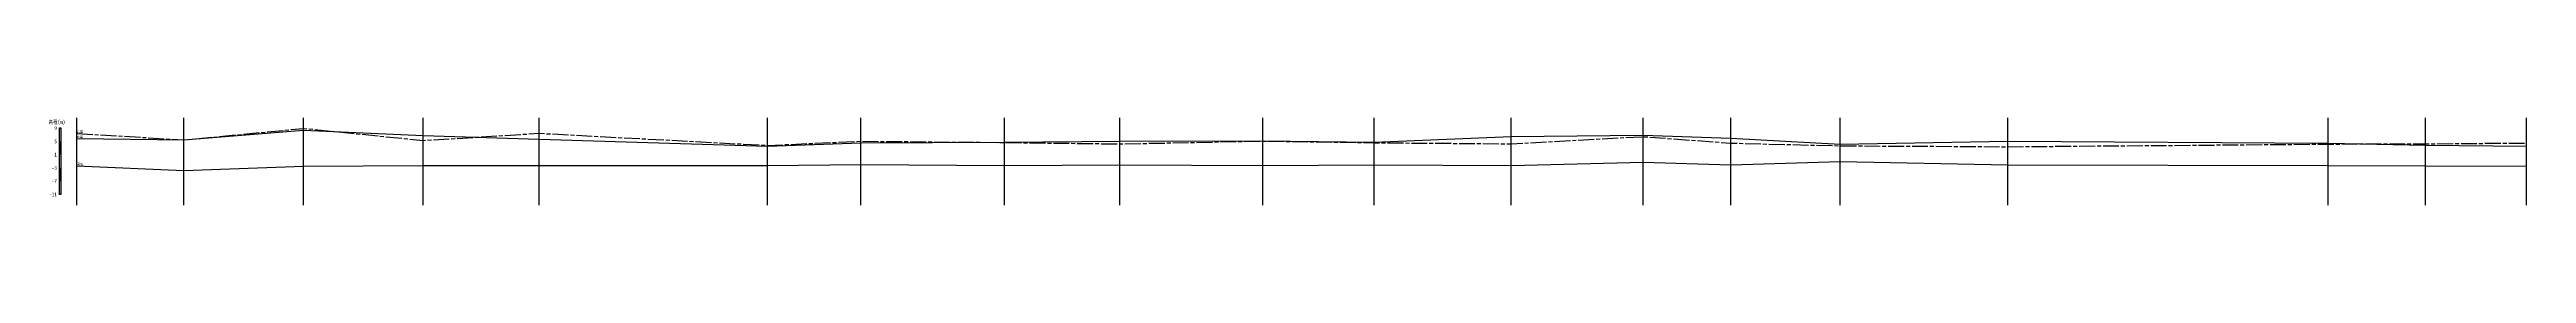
# Model space of a CAD drawing. Extents: x 529382 to 535342, y 3419646 to 3423811.
# Drawn here: x 533474 to 535342, y 3420223 to 3420289 of the extents above; entities that cross this region are included whole.
import ezdxf
from ezdxf.enums import TextEntityAlignment as Align

# ---------------------------------------------------------------- set-up
doc = ezdxf.new("R2010")
doc.units = 0
doc.header["$LTSCALE"] = 0.5
doc.linetypes.add('ACAD_ISO08W100', pattern=[36, 24, -3, 6, -3])
for name, color, linetype, lineweight in [('00右岸断面线', 5, 'ACAD_ISO08W100', 30), ('00左岸断面线', 6, 'CONTINUOUS', 30), ('00河底高程', 2, 'CONTINUOUS', 30)]:
    doc.layers.add(name, color=color, linetype=linetype, lineweight=lineweight)
for name, color, linetype in [('zh', 9, 'CONTINUOUS'), ('纵断面曲线名称', 7, 'CONTINUOUS'), ('高程标尺', 3, 'CONTINUOUS')]:
    doc.layers.add(name, color=color, linetype=linetype)
doc.styles.add('HZ', font='fangsong_GB2312.ttf', dxfattribs={"width": 0.8})

msp = doc.modelspace()

# ---------------------------------------------------------------- linework, layer by layer
at = {"layer": '00右岸断面线', "flags": 128}
msp.add_lwpolyline([(533494.1, 3420277.1), (533574.9, 3420272.2), (533665, 3420280.9), (533755.4, 3420271.8), (533842.8, 3420277.2), (534015, 3420268.1), (534085.4, 3420271.2), (534193.8, 3420270.3), (534280.7, 3420269.2), (534388.5, 3420271.4), (534472.5, 3420270.1), (534575.9, 3420269.3), (534675.3, 3420274.7), (534741.6, 3420269.8), (534824, 3420267.8), (534950.4, 3420267.1), (535192.1, 3420269.1), (535265.5, 3420269.3), (535341.6, 3420269.9)], dxfattribs=at)
at = {"layer": '00左岸断面线', "flags": 128}
msp.add_lwpolyline([(533494.1, 3420273.2), (533574.9, 3420272.3), (533665, 3420279.5), (533755.4, 3420275.6), (533842.8, 3420272.9), (534015, 3420267.5), (534085.4, 3420270.1), (534193.8, 3420270.4), (534280.7, 3420271.4), (534388.5, 3420271.6), (534472.5, 3420270.6), (534575.9, 3420274.9), (534675.3, 3420275.7), (534741.6, 3420273.5), (534824, 3420269), (534950.4, 3420271.3), (535192.1, 3420269.7), (535265.5, 3420268.3), (535341.6, 3420267.6)], dxfattribs=at)
at = {"layer": '00河底高程', "flags": 128}
msp.add_lwpolyline([(533494.1, 3420252.8), (533574.9, 3420249.1), (533665, 3420252.5), (533755.4, 3420253.1), (533842.8, 3420253), (534015, 3420252.9), (534085.4, 3420253.7), (534193.8, 3420253.1), (534280.7, 3420253.6), (534388.5, 3420253), (534472.5, 3420253.6), (534575.9, 3420253), (534675.3, 3420255.4), (534741.6, 3420253.6), (534824, 3420256.1), (534950.4, 3420253.6), (535192.1, 3420253.1), (535265.5, 3420252.8), (535341.6, 3420252.5)], dxfattribs=at)
at = {"layer": 'zh', "color": 6}
for p, q in [((533494.1, 3420223.2), (533494.1, 3420288.7)), ((533574.9, 3420223.2), (533574.9, 3420288.7)), ((533665, 3420223.2), (533665, 3420288.7)), ((533755.4, 3420223.2), (533755.4, 3420288.7)), ((533842.8, 3420223.2), (533842.8, 3420288.7)), ((534015, 3420223.2), (534015, 3420288.7)), ((534085.4, 3420223.2), (534085.4, 3420288.7)), ((534193.8, 3420223.2), (534193.8, 3420288.7)), ((534280.7, 3420223.2), (534280.7, 3420288.7)), ((534388.5, 3420223.2), (534388.5, 3420288.7)), ((534472.5, 3420223.2), (534472.5, 3420288.7)), ((534575.9, 3420223.2), (534575.9, 3420288.7)), ((534675.3, 3420223.2), (534675.3, 3420288.7)), ((534741.6, 3420223.2), (534741.6, 3420288.7)), ((534824, 3420223.2), (534824, 3420288.7)), ((534950.4, 3420223.2), (534950.4, 3420288.7)), ((535192.1, 3420223.2), (535192.1, 3420288.7)), ((535265.5, 3420223.2), (535265.5, 3420288.7)), ((535341.6, 3420223.2), (535341.6, 3420288.7))]:
    msp.add_line(p, q, dxfattribs=at)
at = {"layer": '高程标尺', "flags": 128}
msp.add_lwpolyline([(533481.1, 3420231.2), (533481.1, 3420281.2), (533482.1, 3420281.2), (533482.1, 3420231.2)], close=True, dxfattribs=at)
at = {"layer": '高程标尺'}
for points in [[(533481.1, 3420261.2), (533482.1, 3420261.2), (533481.1, 3420271.2), (533482.1, 3420271.2)], [(533481.1, 3420241.2), (533482.1, 3420241.2), (533481.1, 3420251.2), (533482.1, 3420251.2)]]:
    msp.add_solid(points, dxfattribs=at)

# ---------------------------------------------------------------- texts
at = {"layer": '纵断面曲线名称', "color": 3, "style": 'HZ', "width": 0.8}
msp.add_text('右岸', height=2.1, dxfattribs=at).set_placement((533494.1, 3420277.1))
at = {"layer": '纵断面曲线名称', "color": 2, "style": 'HZ', "width": 0.8}
msp.add_text('左岸', height=2.1, dxfattribs=at).set_placement((533494.1, 3420273.2))
at = {"layer": '纵断面曲线名称', "color": 4, "style": 'HZ', "width": 0.8}
msp.add_text('河底', height=2.1, dxfattribs=at).set_placement((533494.1, 3420252.8))
at = {"layer": '高程标尺', "style": 'HZ', "width": 0.8}
msp.add_text('高程(m)', height=3, dxfattribs=at).set_placement((533479.1, 3420284.2), align=Align.CENTER)
for s, p in [('9', (533479.1, 3420281.2)), ('5', (533479.1, 3420271.2)), ('-3', (533479.1, 3420251.2)), ('1', (533479.1, 3420261.2)), ('-11', (533479.1, 3420231.2)), ('-7', (533479.1, 3420241.2))]:
    msp.add_text(s, height=3, dxfattribs=at).set_placement(p, align=Align.MIDDLE_RIGHT)

doc.saveas('drawing.dxf')
